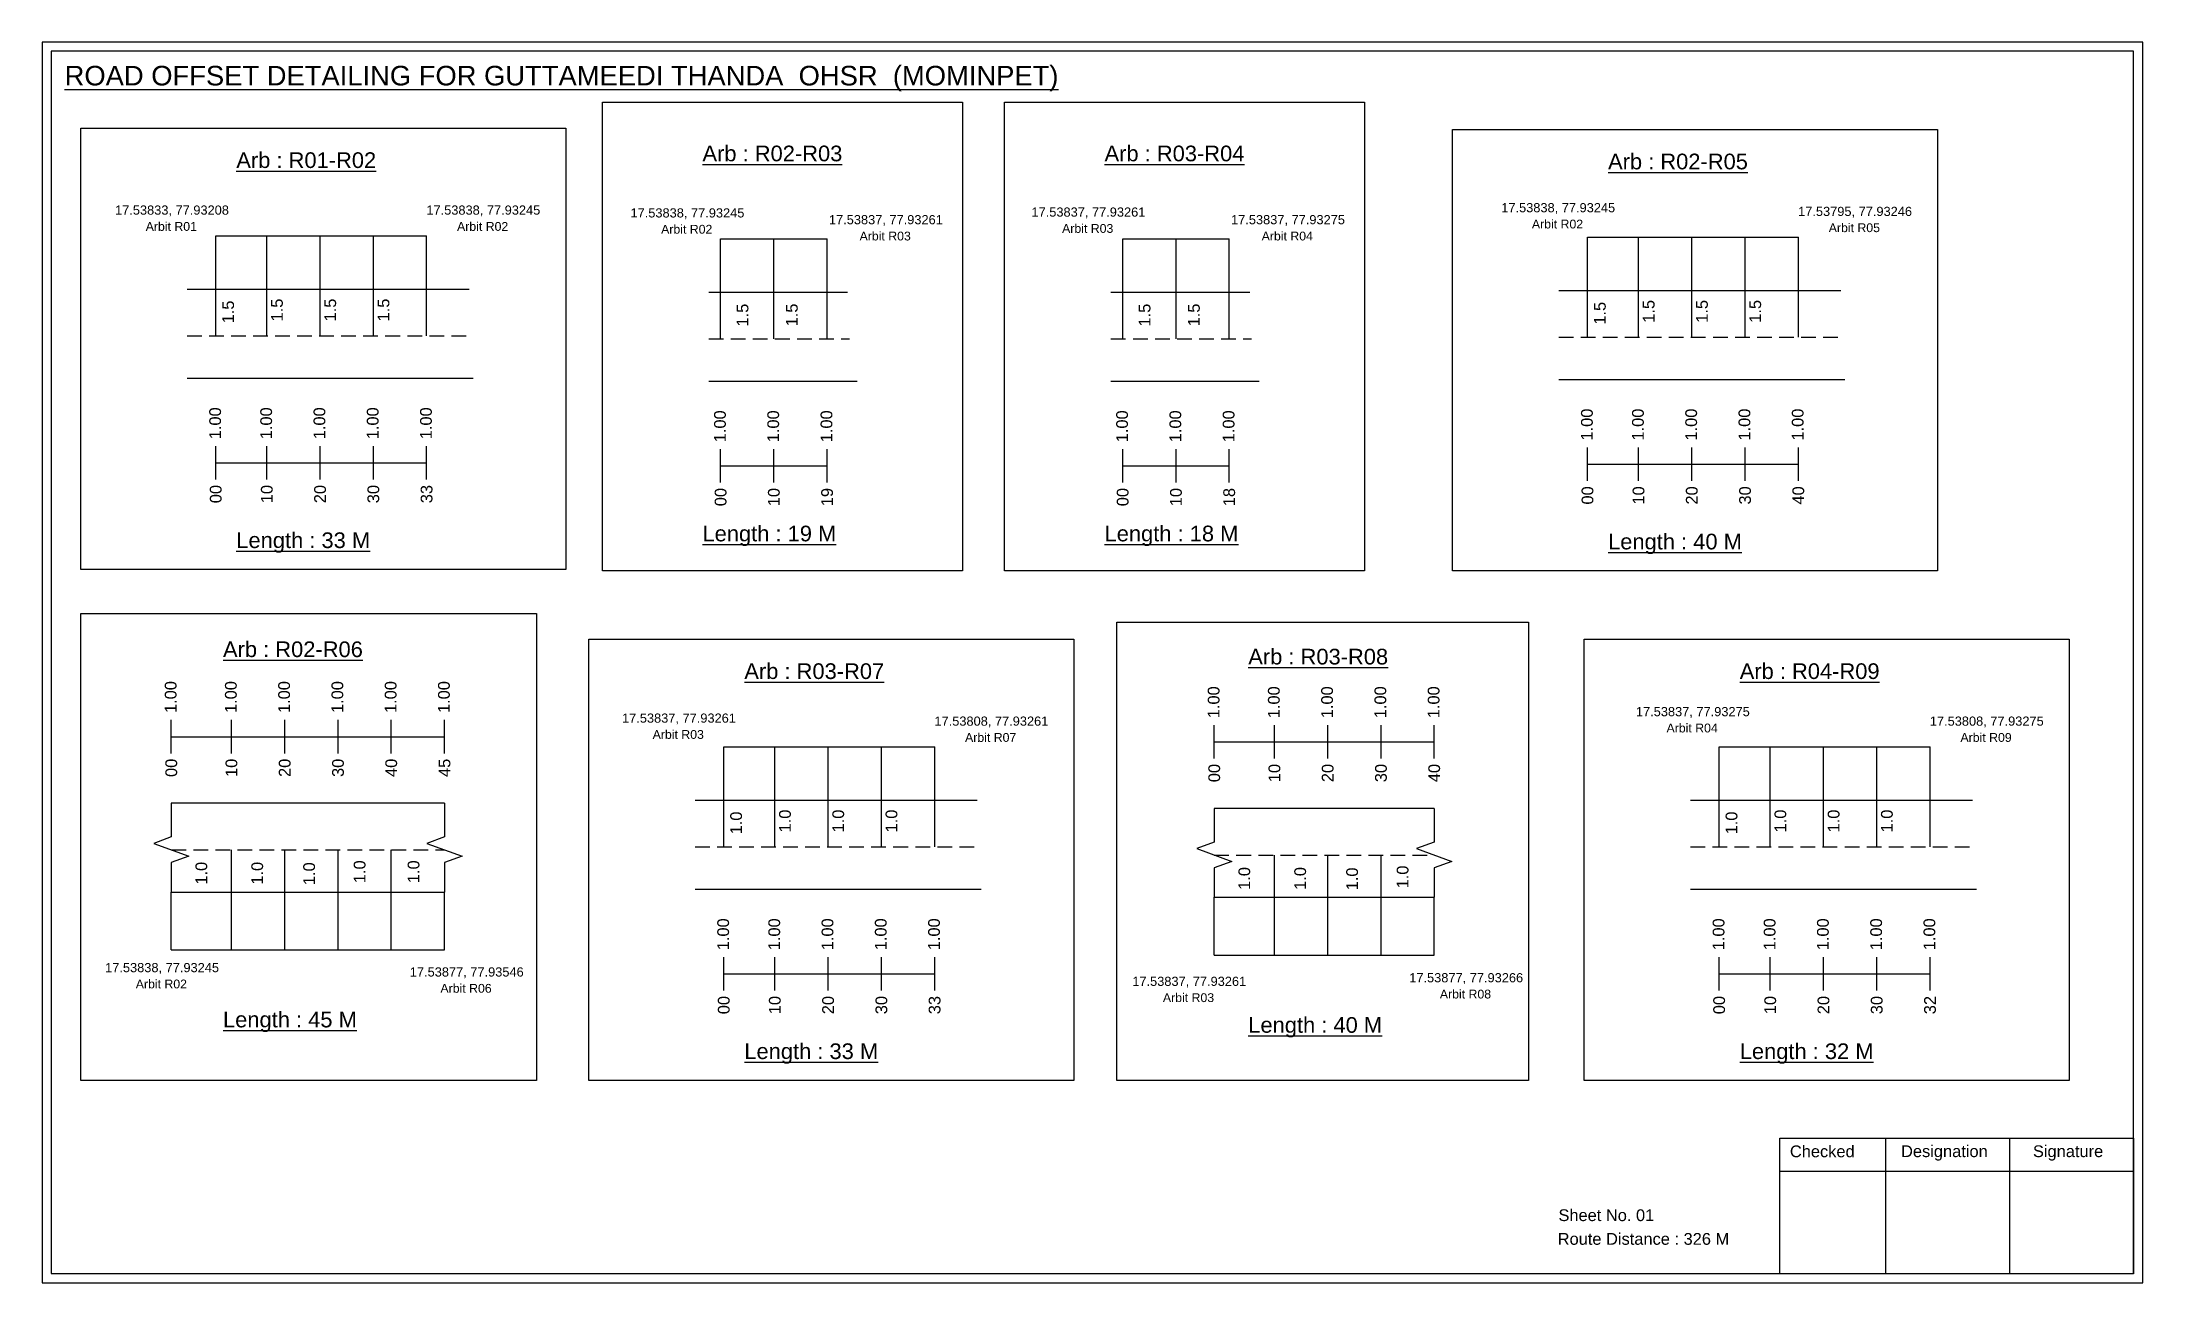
# Model space of a CAD drawing. Header units: inches. Extents: x 36 to 1900, y 14 to 1229.
# Drawn here: x 59 to 595, y 14 to 331 of the extents above; entities that cross this region are included whole.
import ezdxf

# ---------------------------------------------------------------- set-up
doc = ezdxf.new("R2010")
doc.units = ezdxf.units.IN
doc.header["$MEASUREMENT"] = 0
doc.linetypes.add('DASHED2', pattern=[0.375, 0.25, -0.125])
doc.layers.add('PDF_Geometry', color=7, linetype='Continuous')
doc.layers.add('PDF_Text', color=5, linetype='Continuous')
doc.styles.add('PDF Arial', font='arial.ttf')
doc.styles.get("Standard").update_dxf_attribs({"font": 'arial.ttf'})

msp = doc.modelspace()

# ---------------------------------------------------------------- texts
at = {"color": 242, "true_color": 0xcd2027}
for s, height, p in [('%%UROAD OFFSET DETAILING FOR GUTTAMEEDI THANDA  OHSR  (MOMINPET)', 5, (64.45, 319.82)), ('%%UArb : R01-R02', 4, (108.29, 298.75)), ('%%UArb : R02-R03', 4, (227.32, 300.46)), ('%%UArb : R03-R04', 4, (329.99, 300.46)), ('%%UArb : R02-R05', 4, (458.56, 298.41)), ('%%ULength : 33 M', 4, (108.29, 201.75)), ('%%ULength : 19 M', 4, (227.32, 203.46)), ('%%ULength : 18 M', 4, (329.99, 203.46)), ('%%ULength : 40 M', 4, (458.56, 201.41)), ('%%UArb : R02-R06', 4, (104.89, 173.92)), ('%%UArb : R03-R07', 4, (238.01, 168.33)), ('%%UArb : R03-R08', 4, (366.69, 172.04)), ('%%UArb : R04-R09', 4, (492.18, 168.33)), ('%%ULength : 45 M', 4, (104.89, 79.42)), ('%%ULength : 40 M', 4, (366.69, 78.04)), ('%%ULength : 33 M', 4, (238.01, 71.33)), ('%%ULength : 32 M', 4, (492.18, 71.33))]:
    msp.add_text(s, height=height, dxfattribs=at).set_placement(p)
at = {"color": 5}
for s, height, p in [('17.53838, 77.93245', 2.34, (431.29, 287.45)), ('17.53833, 77.93208', 2.34, (77.32, 286.84)), ('Arbit R01', 2.246, (85.15, 282.71)), ('17.53838, 77.93245', 2.34, (156.82, 286.84)), ('Arbit R02', 2.246, (164.65, 282.71)), ('17.53838, 77.93245', 2.34, (208.94, 286.12)), ('Arbit R02', 2.246, (216.76, 281.99)), ('17.53837, 77.93261', 2.34, (259.61, 284.39)), ('17.53837, 77.93261', 2.34, (311.33, 286.33)), ('Arbit R03', 2.246, (319.15, 282.2)), ('17.53837, 77.93275', 2.34, (362.29, 284.39)), ('Arbit R02', 2.246, (439.11, 283.32)), ('17.53795, 77.93246', 2.34, (507.09, 286.5)), ('Arbit R05', 2.246, (514.91, 282.38)), ('Arbit R03', 2.246, (267.44, 280.26)), ('Arbit R04', 2.246, (370.11, 280.26)), ('17.53837, 77.93275', 2.34, (465.67, 158.83)), ('17.53837, 77.93261', 2.34, (206.78, 157.18)), ('17.53808, 77.93261', 2.34, (286.55, 156.41)), ('Arbit R04', 2.246, (473.49, 154.7)), ('17.53808, 77.93275', 2.34, (540.72, 156.41)), ('Arbit R03', 2.246, (214.6, 153.05)), ('Arbit R07', 2.246, (294.37, 152.29)), ('Arbit R09', 2.246, (548.54, 152.29)), ('17.53838, 77.93245', 2.34, (74.79, 93.5)), ('Arbit R02', 2.246, (82.61, 89.37)), ('17.53877, 77.93546', 2.34, (152.59, 92.39)), ('17.53837, 77.93261', 2.34, (337.07, 90)), ('17.53877, 77.93266', 2.34, (407.79, 90.92)), ('Arbit R06', 2.246, (160.41, 88.26)), ('Arbit R03', 2.246, (344.89, 85.88)), ('Arbit R08', 2.246, (415.61, 86.79))]:
    msp.add_text(s, height=height, dxfattribs=at).set_placement(p)
for s, p in [('1.5', (107.69, 259.09)), ('1.5', (120.16, 259.59)), ('1.5', (133.76, 259.59)), ('1.5', (147.36, 259.59)), ('1.5', (239.04, 258.29)), ('1.5', (251.63, 258.32)), ('1.5', (341.71, 258.29)), ('1.5', (354.3, 258.32)), ('1.5', (457.96, 258.75)), ('1.5', (470.43, 259.25)), ('1.5', (484.03, 259.25)), ('1.5', (497.63, 259.25)), ('1.0', (237.41, 128.67)), ('1.0', (249.88, 129.17)), ('1.0', (263.48, 129.17)), ('1.0', (277.08, 129.17)), ('1.0', (491.58, 128.67)), ('1.0', (504.05, 129.17)), ('1.0', (517.65, 129.17)), ('1.0', (531.25, 129.17)), ('1.0', (100.85, 115.84)), ('1.0', (115.12, 115.84)), ('1.0', (128.38, 115.72)), ('1.0', (141.27, 116.22)), ('1.0', (155.04, 116.22)), ('1.0', (367.17, 114.51)), ('1.0', (381.44, 114.51)), ('1.0', (394.7, 114.39)), ('1.0', (407.59, 114.89))]:
    msp.add_text(s, height=3, rotation=90).set_placement(p)
at = {"color": 217, "true_color": 0x93278f}
for s, p in [('1.00', (104.38, 229.51)), ('1.00', (117.41, 229.51)), ('1.00', (131.01, 229.51)), ('1.00', (144.61, 229.51)), ('1.00', (158.21, 229.51)), ('1.00', (233.28, 228.74)), ('1.00', (246.88, 228.74)), ('1.00', (260.48, 228.74)), ('1.00', (335.96, 228.74)), ('1.00', (349.56, 228.74)), ('1.00', (363.16, 228.74)), ('1.00', (454.65, 229.18)), ('1.00', (467.68, 229.18)), ('1.00', (481.28, 229.18)), ('1.00', (494.88, 229.18)), ('1.00', (508.48, 229.18)), ('00', (104.53, 213.19)), ('10', (117.57, 213.19)), ('20', (131.17, 213.19)), ('30', (144.77, 213.19)), ('33', (158.37, 213.19)), ('00', (233.44, 212.42)), ('10', (247.04, 212.42)), ('19', (260.64, 212.42)), ('00', (336.11, 212.42)), ('10', (349.71, 212.42)), ('18', (363.31, 212.42)), ('00', (454.8, 212.85)), ('10', (467.83, 212.85)), ('20', (481.43, 212.85)), ('30', (495.03, 212.85)), ('40', (508.63, 212.85)), ('1.00', (93.02, 159.64)), ('1.00', (108.39, 159.64)), ('1.00', (121.99, 159.64)), ('1.00', (135.59, 159.64)), ('1.00', (149.19, 159.64)), ('1.00', (162.79, 159.64)), ('1.00', (359.34, 158.31)), ('1.00', (374.71, 158.31)), ('1.00', (388.31, 158.31)), ('1.00', (401.91, 158.31)), ('1.00', (415.51, 158.31)), ('00', (93.17, 143.32)), ('10', (108.54, 143.32)), ('20', (122.14, 143.32)), ('30', (135.74, 143.32)), ('40', (149.34, 143.32)), ('45', (162.94, 143.32)), ('00', (359.49, 141.99)), ('10', (374.86, 141.99)), ('20', (388.46, 141.99)), ('30', (402.06, 141.99)), ('40', (415.66, 141.99)), ('1.00', (234.1, 99.09)), ('1.00', (247.14, 99.09)), ('1.00', (260.74, 99.09)), ('1.00', (274.34, 99.09)), ('1.00', (287.94, 99.09)), ('1.00', (488.27, 99.09)), ('1.00', (501.31, 99.09)), ('1.00', (514.91, 99.09)), ('1.00', (528.51, 99.09)), ('1.00', (542.11, 99.09)), ('00', (234.25, 82.77)), ('10', (247.29, 82.77)), ('20', (260.89, 82.77)), ('30', (274.49, 82.77)), ('33', (288.09, 82.77)), ('00', (488.42, 82.77)), ('10', (501.46, 82.77)), ('20', (515.06, 82.77)), ('30', (528.66, 82.77)), ('32', (542.26, 82.77))]:
    msp.add_text(s, height=3, rotation=90, dxfattribs=at).set_placement(p)
for s, p in [('Sheet No. 01', (445.89, 29.98)), ('Route Distance : 326 M', (445.7, 23.93))]:
    msp.add_text(s, height=3).set_placement(p)
at = {"layer": 'PDF_Text', "color": 7, "attachment_point": 7, "style": 'PDF Arial'}
for s, insert, char_height in [('Checked', (504.99, 46.23), 3.001), ('Designation', (533.37, 45.4), 3.0006), ('Signature', (567.05, 45.4), 3.001)]:
    msp.add_mtext(s, dxfattribs=dict(at, insert=insert, char_height=char_height))

# ---------------------------------------------------------------- linework, layer by layer
at = {"color": 5}
for p, q in [((103.05, 281.45), (156.89, 281.45)), ((231.96, 280.68), (259.16, 280.68)), ((334.64, 280.68), (361.84, 280.68)), ((453.32, 281.12), (507.16, 281.12)), ((232.78, 151.03), (286.61, 151.03)), ((486.95, 151.03), (540.78, 151.03)), ((91.69, 99.2), (161.46, 99.2)), ((358.01, 97.87), (414.18, 97.87))]:
    msp.add_line(p, q, dxfattribs=at)
for p, q in [((103.05, 255.92), (103.05, 281.45)), ((116.09, 255.92), (116.09, 281.45)), ((129.69, 255.92), (129.69, 281.45)), ((143.29, 255.92), (143.29, 281.45)), ((156.89, 255.92), (156.89, 281.45)), ((231.96, 255.15), (231.96, 280.68)), ((245.56, 255.15), (245.56, 280.68)), ((259.16, 255.15), (259.16, 280.68)), ((334.64, 255.15), (334.64, 280.68)), ((348.24, 255.15), (348.24, 280.68)), ((361.84, 255.15), (361.84, 280.68)), ((453.32, 255.58), (453.32, 281.12)), ((466.36, 255.58), (466.36, 281.12)), ((479.96, 255.58), (479.96, 281.12)), ((493.56, 255.58), (493.56, 281.12)), ((507.16, 255.58), (507.16, 281.12)), ((95.71, 267.8), (167.74, 267.8)), ((228.96, 267.03), (264.38, 267.03)), ((331.63, 267.03), (367.06, 267.03)), ((445.98, 267.46), (518.01, 267.46)), ((95.71, 245.12), (168.74, 245.12)), ((228.96, 244.34), (266.78, 244.34)), ((331.63, 244.34), (369.45, 244.34)), ((445.98, 244.78), (519.01, 244.78)), ((232.78, 125.49), (232.78, 151.03)), ((245.81, 125.49), (245.81, 151.03)), ((259.41, 125.49), (259.41, 151.03)), ((273.01, 125.49), (273.01, 151.03)), ((286.61, 125.49), (286.61, 151.03)), ((486.95, 125.49), (486.95, 151.03)), ((499.98, 125.49), (499.98, 151.03)), ((513.58, 125.49), (513.58, 151.03)), ((527.18, 125.49), (527.18, 151.03)), ((540.78, 125.49), (540.78, 151.03)), ((161.46, 136.62), (91.69, 136.62)), ((225.43, 137.38), (297.46, 137.38)), ((414.18, 135.29), (358.01, 135.29)), ((479.6, 137.38), (551.64, 137.38)), ((107.06, 99.2), (107.06, 124.74)), ((120.66, 99.2), (120.66, 124.74)), ((134.26, 99.2), (134.26, 124.74)), ((147.86, 99.2), (147.86, 124.74)), ((373.38, 97.87), (373.38, 123.41)), ((386.98, 97.87), (386.98, 123.41)), ((400.58, 97.87), (400.58, 123.41)), ((91.69, 113.94), (161.46, 113.94)), ((91.69, 99.2), (91.69, 113.94)), ((161.46, 99.2), (161.46, 113.94)), ((225.43, 114.69), (298.46, 114.69)), ((479.6, 114.69), (552.64, 114.69)), ((358.01, 112.61), (414.18, 112.61)), ((358.01, 97.87), (358.01, 112.61)), ((414.18, 97.87), (414.18, 112.61))]:
    msp.add_line(p, q)
at = {"linetype": 'DASHED2', "ltscale": 15}
for p, q in [((95.71, 255.92), (168.24, 255.92)), ((228.96, 255.15), (264.87, 255.15)), ((331.63, 255.15), (367.55, 255.15)), ((445.98, 255.58), (518.51, 255.58)), ((91.69, 124.74), (161.46, 124.74)), ((225.43, 125.49), (297.96, 125.49)), ((358.01, 123.41), (414.18, 123.41)), ((479.6, 125.49), (552.14, 125.49))]:
    msp.add_line(p, q, dxfattribs=at)
at = {"color": 217, "true_color": 0x93278f}
for p, q in [((103.05, 219.22), (103.05, 227.78)), ((116.09, 219.22), (116.09, 227.78)), ((129.69, 219.22), (129.69, 227.78)), ((143.29, 219.22), (143.29, 227.78)), ((156.89, 219.22), (156.89, 227.78)), ((231.96, 218.45), (231.96, 227)), ((245.56, 218.45), (245.56, 227)), ((259.16, 218.45), (259.16, 227)), ((334.64, 218.45), (334.64, 227)), ((348.24, 218.45), (348.24, 227)), ((361.84, 218.45), (361.84, 227)), ((453.32, 218.88), (453.32, 227.44)), ((466.36, 218.88), (466.36, 227.44)), ((479.96, 218.88), (479.96, 227.44)), ((493.56, 218.88), (493.56, 227.44)), ((507.16, 218.88), (507.16, 227.44)), ((103.05, 223.49), (156.89, 223.5)), ((231.96, 222.72), (259.16, 222.72)), ((334.64, 222.72), (361.84, 222.72)), ((453.32, 223.15), (507.16, 223.16)), ((91.69, 149.35), (91.69, 157.9)), ((107.06, 149.35), (107.06, 157.9)), ((120.66, 149.35), (120.66, 157.9)), ((134.26, 149.35), (134.26, 157.9)), ((147.86, 149.35), (147.86, 157.9)), ((161.46, 149.35), (161.46, 157.9)), ((358.01, 148.02), (358.01, 156.57)), ((373.38, 148.02), (373.38, 156.57)), ((386.98, 148.02), (386.98, 156.57)), ((400.58, 148.02), (400.58, 156.57)), ((414.18, 148.02), (414.18, 156.57)), ((91.69, 153.61), (161.46, 153.61)), ((358.01, 152.28), (414.18, 152.28)), ((232.78, 88.79), (232.78, 97.35)), ((245.81, 88.79), (245.81, 97.35)), ((259.41, 88.79), (259.41, 97.35)), ((273.01, 88.79), (273.01, 97.35)), ((286.61, 88.79), (286.61, 97.35)), ((486.95, 88.79), (486.95, 97.35)), ((499.98, 88.79), (499.98, 97.35)), ((513.58, 88.79), (513.58, 97.35)), ((527.18, 88.79), (527.18, 97.35)), ((540.78, 88.79), (540.78, 97.35)), ((232.78, 93.06), (286.61, 93.07)), ((486.95, 93.06), (540.78, 93.07))]:
    msp.add_line(p, q, dxfattribs=at)
for points in [[(201.75, 315.52), (293.69, 315.52), (293.69, 195.92), (201.75, 195.92)], [(304.43, 315.52), (396.37, 315.52), (396.37, 195.92), (304.43, 195.92)], [(68.59, 308.94), (192.4, 308.94), (192.4, 196.26), (68.59, 196.26)], [(418.86, 308.6), (542.66, 308.6), (542.66, 195.92), (418.86, 195.92)], [(68.59, 185.04), (184.94, 185.04), (184.94, 65.83), (68.59, 65.83)], [(333.12, 182.84), (438.28, 182.84), (438.28, 65.83), (333.12, 65.83)], [(198.31, 178.51), (322.12, 178.51), (322.12, 65.83), (198.31, 65.83)], [(452.49, 178.51), (576.29, 178.51), (576.29, 65.83), (452.49, 65.83)]]:
    msp.add_lwpolyline(points, close=True)
at = {"linetype": 'Continuous'}
for points in [[(91.69, 136.62), (91.69, 128.01), (87.2, 126.38), (96.19, 123.1), (91.69, 121.46), (91.69, 113.94)], [(161.46, 136.62), (161.46, 128.01), (156.97, 126.38), (165.96, 123.1), (161.46, 121.46), (161.46, 113.94)], [(358.01, 135.29), (358.01, 126.68), (353.52, 125.04), (362.51, 121.77), (358.01, 120.13), (358.01, 112.61)], [(414.18, 135.29), (414.18, 126.68), (409.68, 125.04), (418.68, 121.77), (414.18, 120.13), (414.18, 112.61)], [(414.18, 135.29), (414.18, 126.68), (409.68, 125.04), (418.68, 121.77), (414.18, 120.13), (414.18, 112.61)]]:
    msp.add_lwpolyline(points, dxfattribs=at)
at = {"layer": 'PDF_Geometry'}
for points in [[(58.67, 330.9), (58.67, 14.19), (595.15, 14.19), (595.15, 330.9)], [(61, 328.57), (61, 16.6), (592.73, 16.6), (592.73, 328.57)]]:
    msp.add_lwpolyline(points, close=True, dxfattribs=at)
at = {"layer": 'PDF_Geometry', "color": 242, "true_color": 0xcc1f26}
msp.add_lwpolyline([(592.73, 16.51), (502.39, 16.51), (502.39, 51.12), (592.73, 51.12)], close=True, dxfattribs=at)
for points in [[(529.37, 51.12), (529.37, 16.51)], [(561.1, 51.12), (561.1, 16.51)], [(502.39, 42.75), (592.73, 42.75)]]:
    msp.add_lwpolyline(points, dxfattribs=at)

msp.set_redraw_order([(e.dxf.handle, doc.entitydb.next_handle()) for e in msp.query("TEXT MTEXT ATTDEF DIMENSION ARC_DIMENSION")])  # texts and dimensions are drawn at this point

doc.saveas('drawing.dxf')
